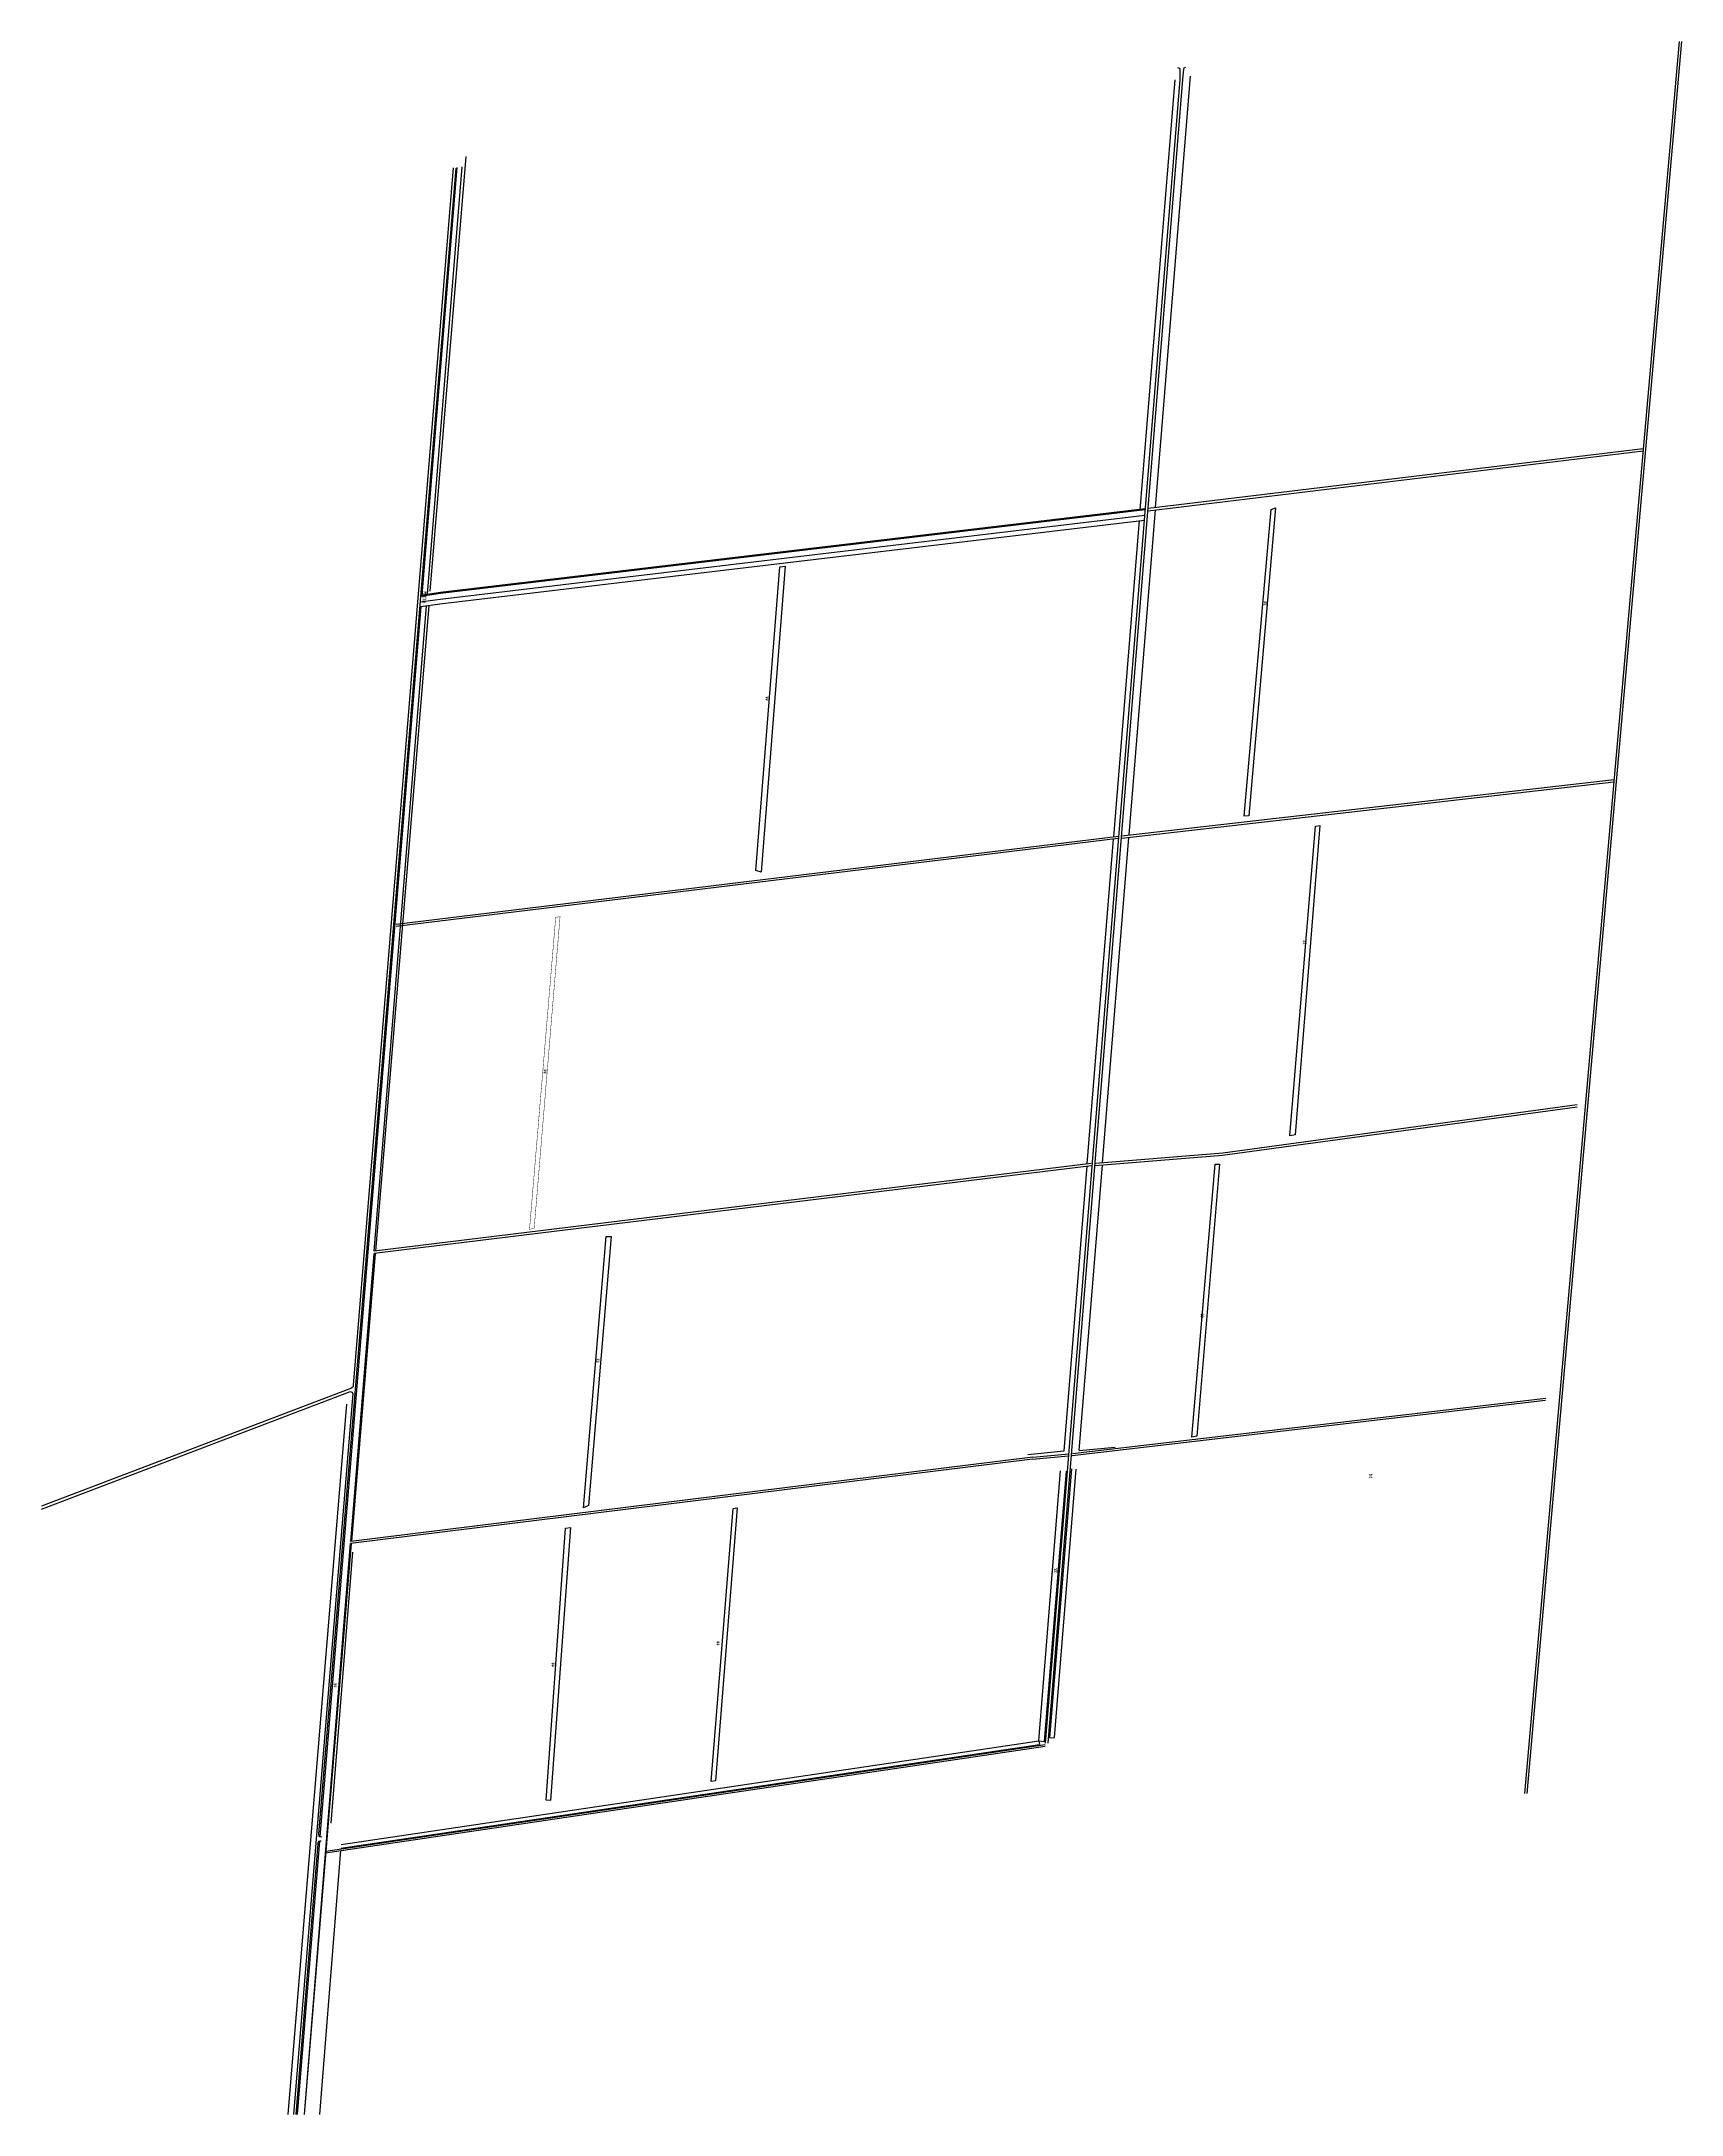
# Model space of a CAD drawing. Extents: x 544477 to 562575, y 4986974 to 4992709.
# Drawn here: x 558619 to 562575, y 4986974 to 4991974 of the extents above; entities that cross this region are included whole.
import ezdxf

# ---------------------------------------------------------------- set-up
doc = ezdxf.new("R2010")
doc.units = 0
doc.header["$LTSCALE"] = 10
doc.layers.add('路、林、渠', color=7, linetype='CONTINUOUS')
doc.styles.add('宋体', font='')
doc.styles.get('宋体').set_extended_font_data('SimSun')

msp = doc.modelspace()

# ---------------------------------------------------------------- linework, layer by layer
at = {"layer": '路、林、渠', "color": 5, "linetype": 'Continuous', "flags": 128}
for points, elevation in [([(562569.5, 4991974), (562196, 4987748.6)], 0.5), ([(562575, 4991974), (562201.5, 4987748.3)], 0.5), ([(561040.7, 4987869.4), (561365.5, 4991882.3), (561365.5, 4991906.8), (561364.6, 4991909.1), (561360.4, 4991910.5)], 1.6), ([(561040.7, 4987869.4), (561365.5, 4991882.3), (561365.5, 4991906.8), (561364.6, 4991909.1), (561360.4, 4991910.5)], 1.6), ([(561047.4, 4987869.9), (561372.3, 4991882.1), (561375, 4991907.6), (561375.7, 4991910.3), (561379.1, 4991912.3)], 1.6), ([(561047.4, 4987869.9), (561372.3, 4991882.1), (561375, 4991907.6), (561375.7, 4991910.3), (561379.1, 4991912.3)], 1.6), ([(559612.3, 4991669.3), (559371.4, 4988733.5), (559371.2, 4988730.8), (559370.5, 4988728.7), (559366.5, 4988725.7), (559362.8, 4988724.1), (558619.4, 4988441)], -1), ([(559295.9, 4987643.3), (559292.7, 4987643.6), (559291, 4987644), (559289.2, 4987646.1), (559288.2, 4987650.2), (559619.2, 4991668.1)], 1.7), ([(558619.4, 4988434.1), (559362, 4988717.5), (559365, 4988717.6), (559368.2, 4988716.4), (559370.2, 4988712.8), (559226.9, 4986974)], 2.3), ([(559233.4, 4986974), (559286.8, 4987628), (559287, 4987630.5), (559288.8, 4987633.1), (559291.6, 4987633.9), (559293.7, 4987633.8)], 3.6)]:
    msp.add_lwpolyline(points, dxfattribs=dict(at, elevation=elevation))
at = {"layer": '路、林、渠', "color": 3, "linetype": 'Continuous', "flags": 128}
for points, elevation in [([(561269.4, 4990844), (561353.4, 4991881.7)], 0.9), ([(561269.4, 4990844), (561353.4, 4991881.7)], 0.9), ([(561306.4, 4990850.3), (561390.6, 4991890.4)], 0.7), ([(561306.4, 4990850.3), (561390.6, 4991890.4)], 0.7), ([(559557, 4990648.1), (559643.5, 4991696.9)], -0.4), ([(561205.6, 4990055.4), (561267.3, 4990818.3)], 0.9), ([(561205.6, 4990055.4), (561267.3, 4990818.3)], 0.9), ([(561242.5, 4990060.8), (561305.9, 4990844.1)], 0.7), ([(561242.5, 4990060.8), (561305.9, 4990844.1)], 0.7), ([(559425.7, 4989056.7), (559554.1, 4990613.9)], -0.4), ([(561178.5, 4989269.8), (561242, 4990054.2)], 0.7), ([(561141.7, 4989266.8), (561205.1, 4990049.8)], 0.9), ([(561085.7, 4988574.4), (561141.3, 4989261.3)], 0.9), ([(561122.4, 4988575.8), (561178.1, 4989264.3)], 0.7), ([(559367.9, 4988356.1), (559425.2, 4989051.1)], -0.4), ([(559355, 4988687), (559213.9, 4986974)], 1.8), ([(560998.7, 4988566.3), (561085.7, 4988574.4)], 0.6), ([(561122.4, 4988575.8), (561209.3, 4988583.9)], 0.4), ([(561024.5, 4987875), (561077.2, 4988526.6)], 0.8), ([(561038.6, 4987873.8), (561091.3, 4988525.4)], 0.9), ([(561051.7, 4987882.8), (561104.2, 4988531.7)], 1.2), ([(561062.4, 4987883.4), (561114.8, 4988530.8)], 1), ([(559253.9, 4986974), (559367.5, 4988351.2)], -0.4), ([(559369.9, 4988330), (559317.5, 4987676.9)], 0.5), ([(559369.9, 4988330), (559317.5, 4987676.9)], 0.5), ([(559341.2, 4987616.5), (561026.2, 4987866.6)], 0.9), ([(559341.9, 4987625.2), (561024.5, 4987875)], 0.8), ([(561024.5, 4987875), (561026.2, 4987866.6)], 0.8), ([(561024.5, 4987875), (561038.6, 4987873.8)], 0.8), ([(561051.7, 4987882.8), (561062.4, 4987883.4)], 1.1), ([(559340.8, 4987610.6), (559290.1, 4986974)], -0.4)]:
    msp.add_lwpolyline(points, dxfattribs=dict(at, elevation=elevation))
at = {"layer": '路、林、渠', "color": 4, "linetype": 'Continuous', "flags": 128}
for points, elevation in [([(559621.4, 4991669.9), (559536.8, 4990638.9)], -1.2), ([(559550.6, 4990640.9), (559634.1, 4991671.6)], 3.3), ([(561288.6, 4990842), (562482.2, 4990986.5)], 0), ([(559580, 4990617.5), (561279.5, 4990819.8)], -0.4), ([(559580.9, 4990629.1), (561280.4, 4990831.4)], -1.5), ([(559582, 4990643.1), (561281.6, 4990845.5)], -0.8), ([(559582.2, 4990645.4), (561281.7, 4990847.8)], -0.7), ([(559534.5, 4990611.3), (559291, 4987644)], -1.2), ([(559422.2, 4989056.2), (559548.3, 4990613.1)], 3.3), ([(559533.1, 4990622.5), (559580.9, 4990629.1)], -1.5), ([(559534.2, 4990636.2), (559582, 4990643.1)], -0.8), ([(559534.4, 4990638.6), (559582.2, 4990645.4)], -0.7), ([(559534.5, 4990611.3), (559580, 4990617.5)], -1.1), ([(561225.3, 4990058.1), (562412.2, 4990194.2)], 0.8), ([(561225.3, 4990052.3), (562411.7, 4990188.4)], 0.7), ([(561216.6, 4990051.6), (559474.5, 4989839.3)], 0.5), ([(561217, 4990056.8), (559474.8, 4989844.4)], 0.4), ([(561468.1, 4989288), (562322.9, 4989404.7)], 0.9), ([(561468.7, 4989293.5), (562323.5, 4989410.2)], 0.7), ([(561152.1, 4989262.1), (559421.7, 4989050.7)], 0.9), ([(561151.3, 4989267.5), (559422.2, 4989056.2)], 0.7), ([(561161.1, 4989262.9), (561468.1, 4989288)], 0.9), ([(561161.1, 4989262.9), (561468.1, 4989288)], 0.9), ([(561161.6, 4989268.4), (561468.7, 4989293.5)], 0.7), ([(561161.6, 4989268.4), (561468.7, 4989293.5)], 0.7), ([(559365.4, 4988355.8), (559421.7, 4989050.7)], 3.3), ([(561105.8, 4988568.4), (562247.4, 4988702)], 1.3), ([(561105.6, 4988563.8), (562247.2, 4988697.3)], 1.2), ([(561009.9, 4988554.6), (559365, 4988350.9)], 1.4), ([(561010.2, 4988559.5), (559365.4, 4988355.8)], 1.3), ([(561009.9, 4988554.6), (561096.8, 4988562.7)], 1.4), ([(561010.2, 4988559.5), (561097.2, 4988567.6)], 1.3), ([(559253.5, 4986974), (559365, 4988350.9)], 3.3), ([(559304.6, 4987605.2), (561040.2, 4987862.8)], 1.6), ([(559304.9, 4987609.1), (561040.5, 4987866.7)], 1.6), ([(559290.1, 4987633.5), (559236, 4986974)], -1.2)]:
    msp.add_lwpolyline(points, dxfattribs=dict(at, elevation=elevation))
msp.add_lwpolyline([(561289.5, 4990848.2), (562482.8, 4990992.7)], dxfattribs=at)
at = {"layer": '路、林、渠', "color": 3, "linetype": 'Continuous', "flags": 128}
for points, elevation in [([(561585.3, 4990845.4), (561596, 4990849.1), (561531.4, 4990106.6), (561520.4, 4990105.4)], -0.8), ([(560400.6, 4990706.5), (560412.8, 4990708.8), (560355, 4989970.5), (560342.2, 4989974.7)], -0.8), ([(561692.5, 4990081.1), (561702.5, 4990082.7), (561643.4, 4989336.6), (561630.5, 4989334.6)], 0.2), ([(561450.4, 4989266), (561460.3, 4989266), (561406.3, 4988610.3), (561393.8, 4988608)], 0.5), ([(559981.5, 4989091.9), (559993.5, 4989092.1), (559939.1, 4988442.9), (559926.4, 4988437)], 0), ([(560287.7, 4988436), (560297.6, 4988437.2), (560245.3, 4987779.2), (560234.9, 4987777.1)], 0.3), ([(559883.3, 4988388.5), (559895.3, 4988390), (559846.9, 4987731.2), (559836.4, 4987732.6)], 0.2)]:
    msp.add_lwpolyline(points, close=True, dxfattribs=dict(at, elevation=elevation))
at = {"layer": '路、林、渠', "color": 3, "linetype": 'Continuous', "const_width": 1, "elevation": -0.7, "flags": 128}
msp.add_lwpolyline([(559859.7, 4989861.8), (559870.1, 4989863.1), (559807.8, 4989111.6), (559796.5, 4989108.8)], close=True, dxfattribs=at)

# ---------------------------------------------------------------- texts
at = {"layer": '路、林、渠', "linetype": 'Continuous', "style": '宋体'}
for s, p in [('排渠', (559547.3, 4990618.6, -0.4)), ('渠', (559547.6, 4990638.2, -0.4))]:
    msp.add_text(s, height=8, rotation=90, dxfattribs=at).set_placement(p)
at = {"layer": '路、林、渠', "color": 3, "linetype": 'Continuous', "style": '宋体'}
for p in [(561575.5, 4990613.7, -0.4), (560373.6, 4990383.5, 0.1), (561671, 4989796, 0.1), (559838.7, 4989484.2, -0.7), (561423.4, 4988895.4, 1.2), (559965.5, 4988786.6, 1.2), (560255.4, 4988105.4, 1.2), (559857.4, 4988053.2, 1.2), (559332.5, 4988003.7, 1.2)]:
    msp.add_text('林', height=8, rotation=90, dxfattribs=at).set_placement(p)
at = {"layer": '路、林、渠', "color": 1, "linetype": 'Continuous', "style": '宋体'}
msp.add_text('林', height=8, rotation=90, dxfattribs=at).set_placement((561830.2, 4988508.6, 1.2))
at = {"layer": '路、林、渠', "color": 5, "linetype": 'Continuous', "style": '宋体'}
msp.add_text('路', height=8, rotation=90, dxfattribs=at).set_placement((561070.4, 4988280.9, 1.2))
msp.add_text('路', height=8, rotation=90, dxfattribs=at).set_placement((561070.4, 4988280.9, 1.2))

doc.saveas('drawing.dxf')
